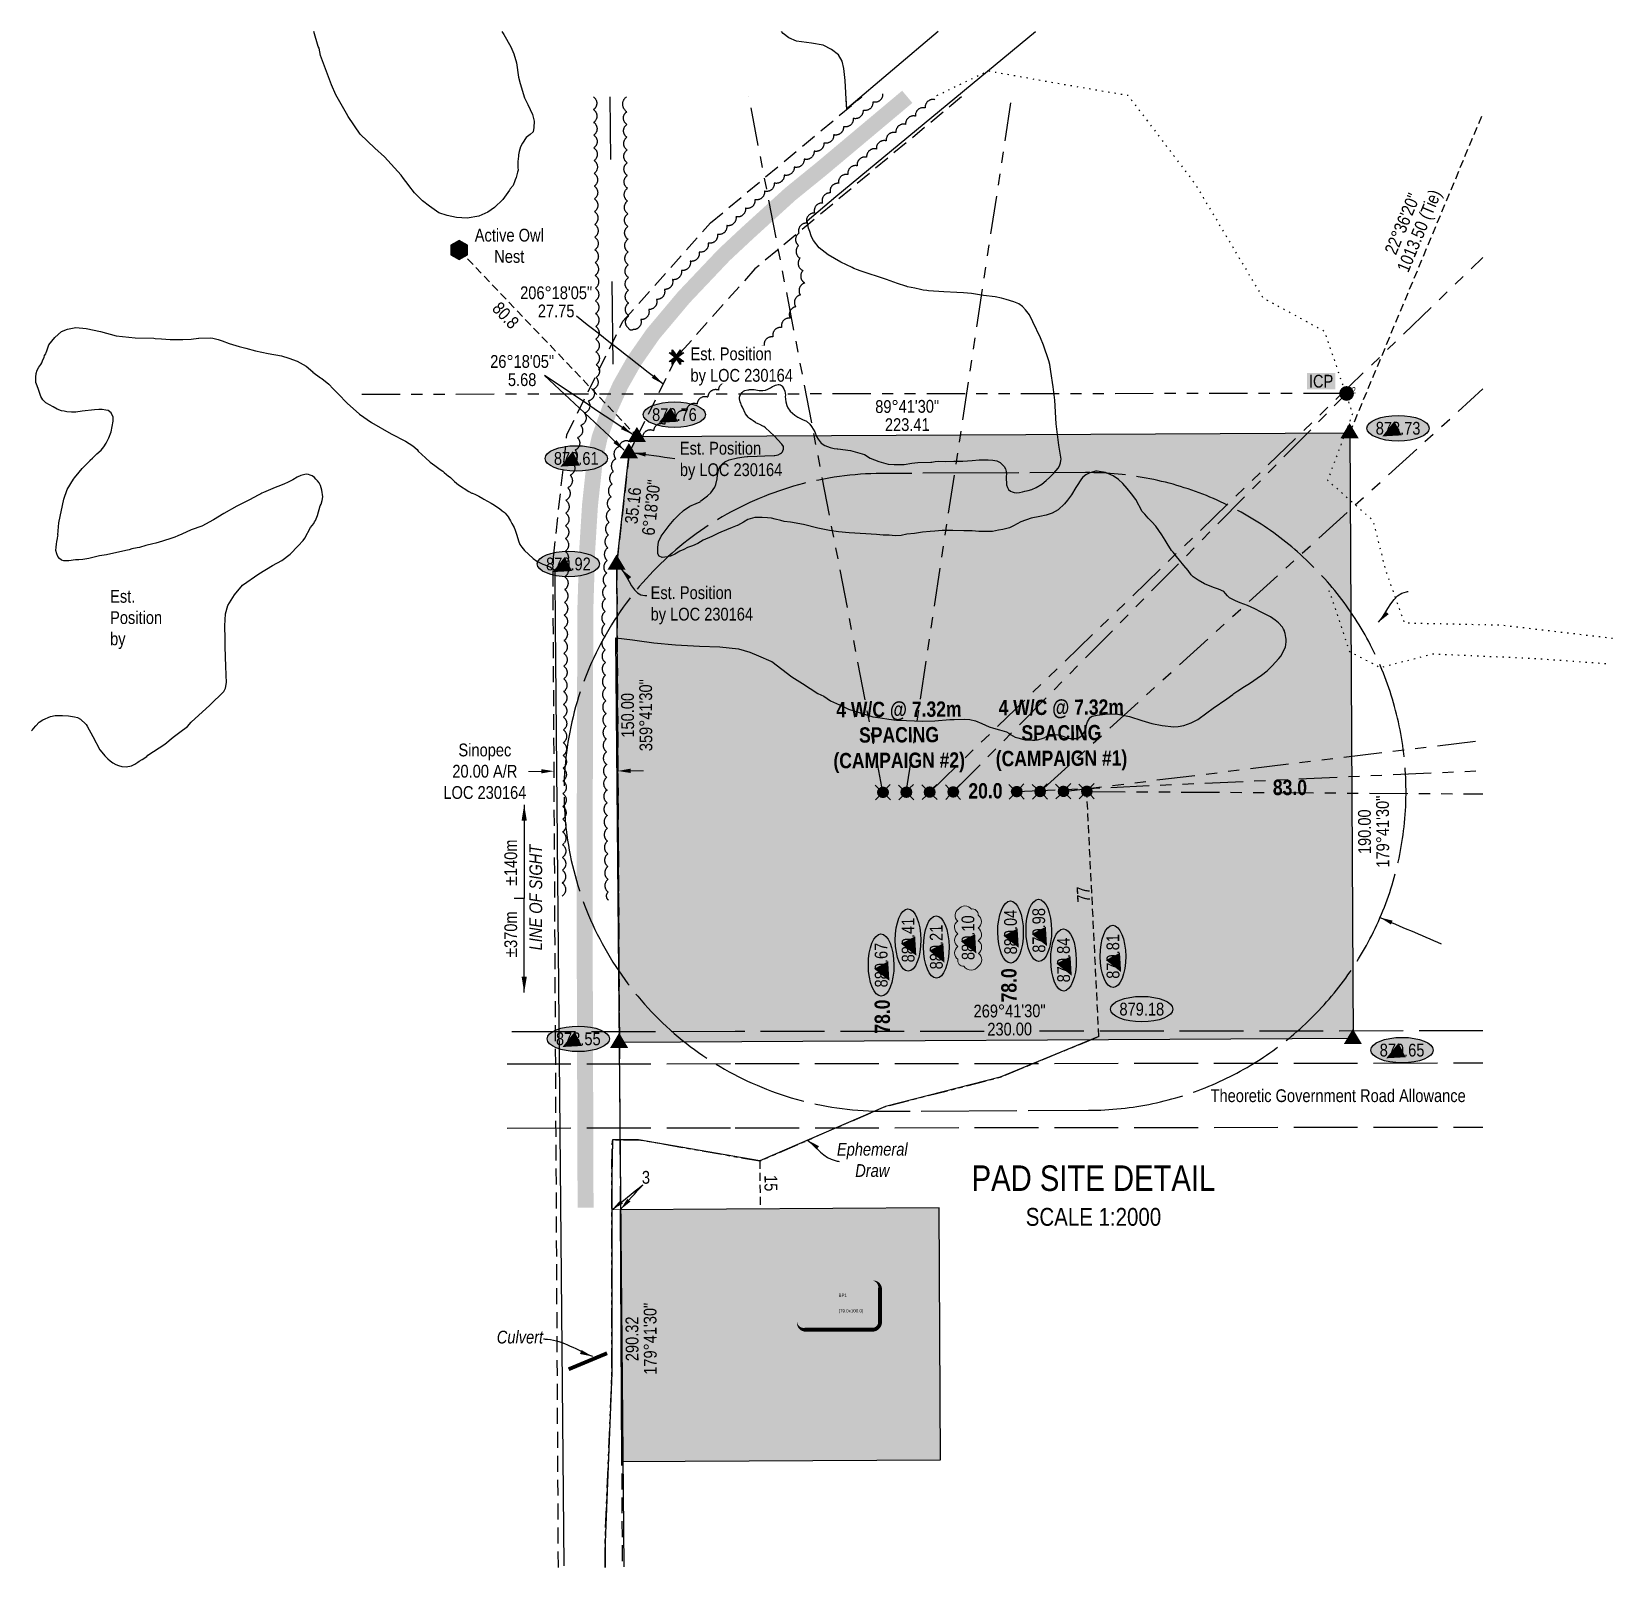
# Model space of a CAD drawing. Extents: x 498999 to 517977, y 6011694 to 6019262.
# Drawn here: x 508371 to 509609, y 6013573 to 6014777 of the extents above; entities that cross this region are included whole.
import ezdxf
from ezdxf.enums import TextEntityAlignment as Align

# ---------------------------------------------------------------- set-up
doc = ezdxf.new("R2018")
doc.units = 0
doc.header["$LTSCALE"] = 5
doc.header["$PDSIZE"] = 0.5
for name, pattern in [('0', [1, 1, 0]), ('foc-ACCESSROAD', [3.75, 2.5, -1.25]), ('foc-BUFFER', [16.75, 15, -1.75]), ('foc-DRILLPATH', [14.75, 6, -1.75, 1.75, -1.75, 1.75, -1.75]), ('foc-SEISMIC', [20.5, 15, -1, 0.5, -1, 0.5, -1, 0.5, -1]), ('foc-TIELINE', [1.875, 1.25, -0.625]), ('foc-TOPO', [1, 0.2, -0.8]), ('foc-TOPO-ephemeral', [6.25, 3.125, -0.625, 0.625, -0.625, 0.625, -0.625]), ('foc-UNSURVEYED', [12.5, 10, -2.5])]:
    doc.linetypes.add(name, pattern=pattern)
doc.layers.get('Defpoints').update_dxf_attribs({"color": 9})
for name, color, linetype, lineweight in [('AS-GENERAL', 48, 'Continuous', 18), ('F-AR-T', 190, 'Continuous', 9), ('T-TIE-T', 201, 'Continuous', 18)]:
    doc.layers.add(name, color=color, linetype=linetype, lineweight=lineweight)
for name, color, linetype in [('AS-ROADS', 254, 'Continuous'), ('AS-SEISMIC', 224, 'foc-SEISMIC'), ('AUX-BUFFER', 7, 'foc-BUFFER'), ('CG-NOTES', 7, 'Continuous'), ('DETAIL-T', 7, 'Continuous'), ('F-AR', 190, 'foc-ACCESSROAD'), ('L-BD', 7, 'Continuous'), ('L-BD1', 253, 'Continuous'), ('L-MON', 1, 'Continuous'), ('L-ROAD-T', 7, 'Continuous'), ('L-TIE', 7, 'foc-TIELINE'), ('L-USEC', 7, 'foc-UNSURVEYED'), ('P-ELEVATION', 7, 'Continuous'), ('P-PDRILLPATH', 12, 'foc-DRILLPATH'), ('P-PROPOSED', 10, 'Continuous'), ('P-PROPOSED-H', 21, 'Continuous'), ('P-TEMP-BLOCKS', 250, 'Continuous'), ('P-TEMP-BLUE', 146, 'Continuous'), ('T-BUSH', 110, '0'), ('T-DRAW', 143, 'foc-TOPO-ephemeral'), ('T-GENERAL', 48, 'foc-TOPO'), ('T-TIE', 201, 'foc-TIELINE'), ('T-WATER-T', 170, 'Continuous'), ('WETLAND', 143, 'Continuous'), ('Z-DRILL-POINT', 7, 'Continuous')]:
    doc.layers.add(name, color=color, linetype=linetype)
doc.layers.add('L-SEC-HB', color=6, linetype='Continuous', plot=False)
doc.layers.add('P-TEMP-BLUE-H', color=7, linetype='Continuous', true_color=0x99e6ff)
doc.styles.add('80', font='ARIALN.TTF', dxfattribs={"height": 10})
doc.styles.add('80CG', font='ARIALN.TTF', dxfattribs={"height": 10})
doc.styles.add('80L', font='ARIALN.TTF', dxfattribs={"height": 10})
doc.styles.add('BOLD', font='ARIALNB.TTF')
doc.styles.add('foc-LtypeFont', font='ARIALN.TTF', dxfattribs={"height": 7.35})
doc.styles.get("Standard").update_dxf_attribs({"font": 'ARIALN.TTF'})
doc.linetypes.add('foc-TOPO-flowdirection-NOLINE', pattern='A,0,[">",foc-LtypeFont,S=0.3,R=0,X=0,Y=-0.945],-20,[">",foc-LtypeFont,S=0.3,R=0,X=0,Y=-0.945],0', length=20)
doc.dimstyles.new('CG2011', dxfattribs={"dimscale": 5, "dimtxt": 9, "dimasz": 2, "dimexe": 0.2, "dimexo": 0.0625, "dimgap": 0.5, "dimtad": 0, "dimtih": 1, "dimtoh": 1, "dimzin": 0, "dimdsep": 46, "dimtxsty": '80CG', "dimcen": 0.1, "dimse1": 1, "dimse2": 1, "dimclrd": 256, "dimclrt": 256, "dimaunit": 1, "dimadec": 4, "dimazin": 0, "dimtfac": 0.06, "dimtofl": 0, "dimtmove": 0, "dimatfit": 1, "dimfxl": 0.2, "dimtolj": 1, "dimtzin": 0, "dimlwd": -1, "dimarcsym": 0})
doc.dimstyles.new('COMPASS', dxfattribs={"dimscale": 5, "dimtxt": 10, "dimasz": 2.5, "dimexe": 0.2, "dimexo": 0.0625, "dimgap": 0.5, "dimtad": 0, "dimtih": 1, "dimtoh": 1, "dimzin": 0, "dimdsep": 46, "dimtxsty": '80', "dimcen": 0.1, "dimse1": 1, "dimse2": 1, "dimclrd": 256, "dimclrt": 256, "dimaunit": 1, "dimadec": 4, "dimazin": 0, "dimtfac": 0.06, "dimtofl": 0, "dimtmove": 0, "dimatfit": 1, "dimfxl": 0.2, "dimtolj": 1, "dimtzin": 0, "dimlwd": -1, "dimarcsym": 0})
doc.dimstyles.new('Compass 5 000', dxfattribs={"dimscale": 5, "dimtxt": 9, "dimasz": 2, "dimexe": 0.2, "dimexo": 0.0625, "dimgap": 0.5, "dimtad": 0, "dimtih": 1, "dimtoh": 1, "dimzin": 0, "dimdsep": 46, "dimtxsty": '80CG', "dimcen": 0.1, "dimse1": 1, "dimse2": 1, "dimclrd": 256, "dimclrt": 256, "dimaunit": 1, "dimadec": 4, "dimazin": 0, "dimtfac": 0.06, "dimtofl": 0, "dimtmove": 0, "dimatfit": 1, "dimfxl": 0.2, "dimtolj": 1, "dimtzin": 0, "dimlwd": -1, "dimarcsym": 0})

msp = doc.modelspace()

# ---------------------------------------------------------------- texts
at = {"insert": (508716.994, 6014622.155), "char_height": 10, "attachment_point": 1, "style": '80L'}
msp.add_mtext_dynamic_manual_height_columns('\\pxqc;Active Owl Nest', width=56.84981, gutter_width=50, heights=[0], dxfattribs=at)
at = {"color": 14, "insert": (509381.299, 6014502.649), "char_height": 9.9947, "attachment_point": 5, "style": '80L', "bg_fill": 1, "box_fill_scale": 1.15, "bg_fill_color": 255, "bg_fill_transparency": 0}
msp.add_mtext_dynamic_manual_height_columns('\\pxqc;ICP', width=19.06, gutter_width=47.475, heights=[0], dxfattribs=at)
at = {"rotation": 90, "style": '80'}
for s, insert, char_height, width, attachment_point in [('%%P140m', (508746.625, 6014107.238), 9.9947, 42.08873, 4), ('\\pxqc;{\\fArial Narrow|b0|i1|c0|p34;LINE OF SIGH\\T1.55;T}', (508761.184, 6014050.377), 9.99466, 99.29488, 1), ('%%P370m', (508746.625, 6014087.249), 9.9947, 42.08873, 6)]:
    msp.add_mtext(s, dxfattribs=dict(at, insert=insert, char_height=char_height, width=width, attachment_point=attachment_point))
at = {"layer": 'AS-GENERAL', "insert": (508735.65, 6013758.648), "char_height": 9.99466, "attachment_point": 1, "style": '80L'}
msp.add_mtext_dynamic_manual_height_columns('{\\fArial Narrow|b0|i1|c0|p34;Culvert}', width=32.21673, gutter_width=49.973, heights=[0], dxfattribs=at)
at = {"layer": 'DETAIL-T', "color": 3, "insert": (509202.984, 6013864.432), "char_height": 19.98932, "width": 216.99222, "attachment_point": 5, "style": '80CG'}
msp.add_mtext('\\pxqc;PAD SITE DETAIL\\P{\\H0.7x;SCALE 1:2000}', dxfattribs=at)
at = {"layer": 'L-BD', "color": 3, "style": 'BOLD'}
msp.add_text('20.0', height=11.9936, rotation=0.30365, dxfattribs=at).set_placement((509105.049, 6014175.678))
at = {"layer": 'L-BD', "color": 3, "attachment_point": 1, "style": 'BOLD', "bg_fill": 1, "box_fill_scale": 1.1, "bg_fill_color": 21, "bg_fill_transparency": 0}
for s, insert, char_height, width, rotation in [('\\pxqc;4 W/C @ 7.32m \\PSPACING\\P(CAMPAIGN #1)', (509125.176, 6014252.939), 11.99359, 105.07256, 0.30365), ('\\pxqc;4 W/C @ 7.32m \\PSPACING\\P(CAMPAIGN #2)', (508998.025, 6014251.345), 11.99359, 105.07256, 0.30365), ('83.0', (509343.46, 6014190.287), 11.9936, 27.00833, 0.30365), ('78.0', (509130.834, 6014015.877), 11.9936, 26.19332, 90.303611), ('78.0', (509031.673, 6013991.377), 11.9936, 26.19332, 90.303611)]:
    msp.add_mtext(s, dxfattribs=dict(at, insert=insert, char_height=char_height, width=width, rotation=rotation))
at = {"layer": 'L-BD1', "style": '80L'}
for s, height, rotation, p in [('22°36\'20"', 9.9947, 67.395115, (509444.855, 6014626.064)), ('1013.50 (Tie)', 9.99466, 67.395115, (509458.004, 6014620.59)), ('89°41\'30"', 9.9947, 0.30365, (509057.086, 6014482.946)), ('223.41', 9.9947, 0.30365, (509057.162, 6014468.704)), ('35.16', 9.9947, 83.691301, (508842.373, 6014405.255)), ('6°18\'30"', 9.9947, 83.691301, (508856.529, 6014403.69)), ('359°41\'30"', 9.9947, 90.30365, (508852.336, 6014240.995)), ('150.00', 9.9947, 90.30365, (508838.093, 6014240.92)), ('179°41\'30"', 9.9947, 90.30365, (509429.506, 6014149.743)), ('190.00', 9.9947, 90.30365, (509415.264, 6014149.668)), ('269°41\'30"', 9.9947, 0.30365, (509137.291, 6014009.266)), ('230.00', 9.9947, 0.30365, (509137.367, 6013995.024)), ('179°41\'30"', 9.9947, 90.307778, (508855.802, 6013752.342)), ('290.32', 9.9947, 90.307778, (508841.56, 6013752.266))]:
    msp.add_text(s, height=height, rotation=rotation, dxfattribs=at).set_placement(p, align=Align.MIDDLE_CENTER)
at = {"layer": 'L-BD1', "char_height": 9.99466, "attachment_point": 1, "line_spacing_factor": 0.855, "style": '80L'}
for s, insert, width in [('\\pxqc;206°18\'05"\\P27.75 ', (508754.15, 6014577.029), 55.97733), ('\\pxqc;26°18\'05"\\P5.68 ', (508730.688, 6014523.174), 49.60965)]:
    msp.add_mtext(s, dxfattribs=dict(at, insert=insert, width=width))
at = {"layer": 'L-MON', "insert": (508879.051, 6014455.21), "char_height": 9.99466, "width": 80.78873, "attachment_point": 1, "line_spacing_factor": 1.010641, "style": '80L', "bg_fill": 1, "box_fill_scale": 1.15, "bg_fill_color": 21, "bg_fill_transparency": 0}
msp.add_mtext('Est. Position \\Pby LOC 230164', dxfattribs=at)
at = {"layer": 'L-MON', "insert": (508856.122, 6014341.998), "char_height": 9.99466, "width": 80.78873, "attachment_point": 1, "line_spacing_factor": 1.010641, "style": '80L'}
msp.add_mtext('Est. Position \\Pby LOC 230164', dxfattribs=at)
at = {"layer": 'L-SEC-HB', "insert": (508432.758, 6014339.137), "char_height": 9.99466, "attachment_point": 1, "style": '80L'}
msp.add_mtext_dynamic_manual_height_columns('Est. Position\\Pby', width=59.60233, gutter_width=49.973, heights=[0], dxfattribs=at)
at = {"layer": 'T-TIE', "style": '80L'}
for s, rotation, p in [('80.8', 313.64049, (508742.633, 6014554.378)), ('77', 92.77024, (509195.044, 6014100.537))]:
    msp.add_text(s, height=9.9947, rotation=rotation, dxfattribs=at).set_placement(p, align=Align.MIDDLE_CENTER)
at = {"layer": 'T-TIE-T', "style": '80L'}
msp.add_text('3', height=9.995, dxfattribs=at).set_placement((508852.476, 6013878.845), align=Align.MIDDLE_CENTER)
msp.add_text('15', height=9.9947, rotation=270.307967, dxfattribs=at).set_placement((508950.335, 6013874.265), align=Align.MIDDLE_CENTER)
at = {"layer": 'T-WATER-T', "insert": (509005.513, 6013905.845), "char_height": 10, "attachment_point": 1, "style": '80L'}
msp.add_mtext_dynamic_manual_height_columns('\\pxqc;{\\fArial Narrow|b0|i1|c0|p34;Ephemeral Draw}', width=48.4618, gutter_width=50, heights=[0], dxfattribs=at)
at = {"layer": 'Z-DRILL-POINT', "color": 5, "style": '80L'}
msp.add_text('H2', height=4.9973, dxfattribs=at).set_placement((509401.223, 6014493.114))

# ---------------------------------------------------------------- blocks, each defined once
blk = doc.blocks.new('NEST_ACTIVE')
h = blk.add_hatch(color=90)
h.dxf.hatch_style = 1
h.paths.add_polyline_path([(-6.5, -3.8), (0, -7.5), (6.5, -3.8), (6.5, 3.8), (0, 7.5), (-6.5, 3.8)])
h = blk.add_hatch(color=13)
h.dxf.hatch_style = 1
edge = h.paths.add_edge_path()
edge.add_arc((0, 0), 1, 0, 360)
at = {"color": 13, "flags": 128}
blk.add_lwpolyline([(-6.5, -3.8), (0, -7.5), (6.5, -3.8), (6.5, 3.8), (0, 7.5), (-6.5, 3.8)], close=True, dxfattribs=at)
at = {"color": 13}
blk.add_circle((0, 0), 1, dxfattribs=at)
blk = doc.blocks.new('label_road_theoretic')
at = {"layer": 'L-ROAD-T', "style": '80L'}
blk.add_text('Theoretic Government Road Allowance', height=10, dxfattribs=at).set_placement((0, 0), align=Align.MIDDLE_CENTER)
blk = doc.blocks.new('*D201')
at = {"layer": 'Defpoints', "color": 0, "transparency": 16777216}
for p in [(508780.3, 6014241.9), (508830.3, 6014242.2), (508780.5, 6014197.1)]:
    blk.add_point(p, dxfattribs=at)
at = {"layer": 'F-AR-T', "transparency": 16777216}
for p, q in [((508770.5, 6014197), (508760.5, 6014197)), ((508840.5, 6014197.4), (508850.5, 6014197.5))]:
    blk.add_line(p, q, dxfattribs=at)
for points in [[(508770.5, 6014198.7), (508770.6, 6014195.4), (508780.5, 6014197.1)], [(508840.5, 6014199.1), (508840.5, 6014195.7), (508830.5, 6014197.3)]]:
    blk.add_solid(points, dxfattribs=at)
at = {"layer": 'F-AR-T', "transparency": 16777216, "insert": (508726.3, 6014197), "char_height": 10, "attachment_point": 5, "style": '80CG'}
blk.add_mtext('\\A1;Sinopec\\P20.00 A/R\\PLOC 230164', dxfattribs=at)
blk = doc.blocks.new('TRIA')
blk.add_hatch(color=255).paths.add_polyline_path([(-0.04, 1.52), (-1.47, -0.87), (1.39, -0.87)])
blk = doc.blocks.new('TRIAA')
blk.add_blockref('TRIA', (0, 0))
blk = doc.blocks.new('TRIB')
at = {"color": 1}
blk.add_lwpolyline([(-1.12, -0.67), (-0.04, 1.13), (1.04, -0.67)], close=True, dxfattribs=at)
blk = doc.blocks.new('TRIBB')
blk.add_blockref('TRIB', (0, 0))
blk = doc.blocks.new('TRICC')
for name in ['TRIAA', 'TRIBB']:
    blk.add_blockref(name, (0, 0))
blk = doc.blocks.new('plspike')
blk.add_blockref('TRICC', (0, 0))
blk = doc.blocks.new('WC')
at = {"layer": 'L-MON'}
h = blk.add_hatch(color=255, dxfattribs=at)
h.dxf.hatch_style = 1
edge = h.paths.add_edge_path()
edge.add_arc((0, 0), 0.9, 0, 360)
at = {"layer": 'L-MON', "color": 240, "flags": 128}
for points in [[(-0.62, 0.5), (-1.23, 1.12)], [(0.52, 0.61), (1.13, 1.21)], [(-1.18, -1.18), (-0.56, -0.57)], [(1.16, -1.18), (0.56, -0.57)]]:
    blk.add_lwpolyline(points, dxfattribs=at)
at = {"layer": 'L-MON', "color": 240}
for radius in [0.8, 0.373]:
    blk.add_circle((0, 0), radius, dxfattribs=at)
blk = doc.blocks.new('plbh')
at = {"layer": 'L-MON'}
h = blk.add_hatch(color=255, dxfattribs=at)
h.dxf.hatch_style = 1
edge = h.paths.add_edge_path()
edge.add_arc((0, 0), 1.16, 0, 360)
h = blk.add_hatch(color=256, dxfattribs=at)
h.dxf.hatch_style = 1
h.paths.add_polyline_path([(-0.96, 0, 1), (0.96, 0, 1)])
h.paths.add_polyline_path([(0.91, 0, -1), (-0.91, 0, -1)], flags=16)
h.paths.add_polyline_path([(0.45, 0, -1), (-0.45, 0, -1)], flags=0)
h = blk.add_hatch(color=256, dxfattribs=at)
h.dxf.hatch_style = 1
h.paths.add_polyline_path([(-0.45, 0, 1), (0.45, 0, 1)])
h.paths.add_polyline_path([(0.4, 0, -1), (-0.4, 0, -1)], flags=16)
at = {"layer": 'L-MON', "color": 240}
for radius in [0.96, 0.91, 0.45, 0.4]:
    blk.add_circle((0, 0), radius, dxfattribs=at)
blk = doc.blocks.new('*U200')
at = {"true_color": 0x99e6ff}
h = blk.add_hatch(color=141, dxfattribs=at)
edge = h.paths.add_edge_path()
edge.add_line((-26.5, -20), (26.5, -20))
edge.add_arc((26.5, -14), 6, 270, 360)
edge.add_line((32.5, -14), (32.5, 12.5))
edge.add_arc((26.5, 12.5), 6, 0, 90)
edge.add_line((26.5, 18.5), (-26.5, 18.5))
edge.add_arc((-26.5, 12.5), 6, 90, 180)
edge.add_line((-32.5, 12.5), (-32.5, -14))
edge.add_arc((-26.5, -14), 6, 180, 270)
at = {"color": 250, "flags": 128}
blk.add_lwpolyline([(-26.5, -20, 3, 3, 0), (26.5, -20, 3, 3, 0.414214), (32.5, -14, 3, 3, 0), (32.5, 12.5, 3, 0, 0.414214), (26.5, 18.5, 0, 0, 0), (-26.5, 18.5, 0, 0, 0.414214), (-32.5, 12.5, 0, 0, 0), (-32.5, -14, 0, 3, 0.414214)], format="xyseb", close=True, dxfattribs=at)
at = {"flags": 128}
blk.add_lwpolyline([(-20.7, -15.6, 0, 7.5, 0), (0, 0, 0, 0, 0)], format="xyseb", dxfattribs=at)
at = {"color": 250, "lineweight": 30, "flags": 104}
blk.add_attdef('TEMP_AREA_W1', text='', height=12, dxfattribs=at).set_placement((0, 8.3), align=Align.MIDDLE_CENTER)
blk.add_attdef('ENTER_TEXT', text='', height=9, dxfattribs=at).set_placement((0, -3.9), align=Align.TOP_CENTER)
blk = doc.blocks.new('we')
at = {"layer": 'P-ELEVATION'}
h = blk.add_hatch(color=111, dxfattribs=at)
h.dxf.hatch_style = 1
edge = h.paths.add_edge_path()
edge.add_ellipse((0, 0), major_axis=(-24.4, 0), ratio=0.410256, start_angle=0, end_angle=360)
at = {"layer": 'P-ELEVATION', "color": 7, "flags": 128}
blk.add_lwpolyline([(0, 0, 12.5, 0, 0), (-12.4, -6.4, 0, 0, 0)], format="xyseb", dxfattribs=at)
at = {"layer": 'P-ELEVATION', "color": 7}
blk.add_ellipse((0, 0), major_axis=(-24.4, 0), ratio=0.410256, dxfattribs=at)
at = {"layer": 'P-ELEVATION', "style": '80'}
blk.add_attdef('ELEVATION', text='', height=10, dxfattribs=at).set_placement((0, 0), align=Align.MIDDLE_CENTER)
blk = doc.blocks.new('wa')
at = {"layer": 'P-ELEVATION'}
h = blk.add_hatch(color=111, dxfattribs=at)
h.dxf.hatch_style = 1
edge = h.paths.add_edge_path()
edge.add_arc((-17.4, -4.5), 6.1, 215, 325)
edge.add_arc((-7.4, -4.5), 6.1, 215, 325)
edge.add_arc((2.6, -4.5), 6.1, 215, 325)
edge.add_arc((12.7, -4.5), 6.1, 215, 325)
edge.add_arc((18.1, -3.7), 4.32, 263.4336, 373.4336)
edge.add_arc((18.8, 2.3), 6.1, 305, 415)
edge.add_arc((17.5, 4.4), 5.69, 30.6955, 140.6955)
edge.add_arc((8.1, 4.5), 6.1, 35, 145)
edge.add_arc((-1.9, 4.5), 6.1, 35, 145)
edge.add_arc((-11.9, 4.5), 6.1, 35, 145)
edge.add_arc((-18, 3.8), 4.33, 75.4261, 185.4261)
edge.add_arc((-18.4, -2.3), 6.96, 125, 235)
at = {"color": 240, "flags": 128}
blk.add_lwpolyline([(-22.4, -8, 0.520567), (-12.3, -8, 0.520567), (-2.4, -8, 0.520567), (7.6, -8, 0.520567), (17.6, -8, 0.520567), (22.4, -2.7, 0.520567), (22.4, 7.3, 0.520567), (13.1, 8, 0.520567), (3.1, 8, 0.520567), (-6.9, 8, 0.520567), (-16.9, 8, 0.520567), (-22.4, 3.4, 0.520567)], format="xyb", close=True, dxfattribs=at)
at = {"layer": 'P-ELEVATION', "color": 240, "flags": 128}
blk.add_lwpolyline([(0, 0, 12.5, 0, 0), (-12.4, -6.4, 0, 0, 0)], format="xyseb", dxfattribs=at)
at = {"layer": 'P-ELEVATION', "color": 240, "style": '80'}
blk.add_attdef('ELEVATION', text='', height=10, dxfattribs=at).set_placement((0, 0), align=Align.MIDDLE_CENTER)
blk = doc.blocks.new('*U204')
at = {"layer": 'P-ELEVATION'}
h = blk.add_hatch(color=111, dxfattribs=at)
h.dxf.hatch_style = 1
edge = h.paths.add_edge_path()
edge.add_ellipse((0, 0), major_axis=(-24.4, 0), ratio=0.410256, start_angle=0, end_angle=360)
at = {"layer": 'P-ELEVATION', "color": 7, "flags": 128}
blk.add_lwpolyline([(0, 0, 12.5, 0, 0), (-33.6, -21.4, 0, 0, 0)], format="xyseb", dxfattribs=at)
at = {"layer": 'P-ELEVATION', "color": 7}
blk.add_ellipse((0, 0), major_axis=(-24.4, 0), ratio=0.410256, dxfattribs=at)
at = {"layer": 'P-ELEVATION', "style": '80'}
blk.add_attdef('ELEVATION', text='', height=10, dxfattribs=at).set_placement((0, 0), align=Align.MIDDLE_CENTER)
blk = doc.blocks.new('TEMP')
h = blk.add_hatch(color=255)
h.dxf.hatch_style = 1
h.paths.add_polyline_path([(0, 0.25), (-0.67, 1.15), (-0.67, 0.67), (-1.15, 0.67), (-0.25, 0), (-1.15, -0.67), (-0.67, -0.67), (-0.67, -1.15), (0, -0.25), (0.67, -1.15), (0.67, -0.67), (1.15, -0.67), (0.25, 0), (1.15, 0.67), (0.67, 0.67), (0.67, 1.15)])
h.paths.add_polyline_path([(0.57, 0.85), (0.57, 0.57), (0.85, 0.57), (0.08, 0), (0.85, -0.57), (0.57, -0.57), (0.57, -0.85), (0, -0.08), (-0.57, -0.85), (-0.57, -0.57), (-0.85, -0.57), (-0.08, 0), (-0.85, 0.57), (-0.57, 0.57), (-0.57, 0.85), (0, 0.08)], flags=16)
h = blk.add_hatch(color=1)
h.dxf.hatch_style = 1
h.paths.add_polyline_path([(0, 0.08), (-0.57, 0.85), (-0.57, 0.57), (-0.85, 0.57), (-0.08, 0), (-0.85, -0.57), (-0.57, -0.57), (-0.57, -0.85), (0, -0.08), (0.57, -0.85), (0.57, -0.57), (0.85, -0.57), (0.08, 0), (0.85, 0.57), (0.57, 0.57), (0.57, 0.85)])
at = {"color": 1}
for p, q in [((-0.08, 0), (0.08, 0)), ((0, 0.08), (0, -0.08))]:
    blk.add_line(p, q, dxfattribs=at)
at = {"color": 255, "flags": 128}
blk.add_lwpolyline([(-0.25, 0), (-1.15, 0.67), (-0.67, 0.67), (-0.67, 1.15), (0, 0.25), (0.67, 1.15), (0.67, 0.67), (1.15, 0.67), (0.25, 0), (1.15, -0.67), (0.67, -0.67), (0.67, -1.15), (0, -0.25), (-0.67, -1.15), (-0.67, -0.67), (-1.15, -0.67)], close=True, dxfattribs=at)
at = {"color": 1, "flags": 128}
blk.add_lwpolyline([(-0.08, 0), (-0.85, 0.57), (-0.57, 0.57), (-0.57, 0.85), (0, 0.08), (0.57, 0.85), (0.57, 0.57), (0.85, 0.57), (0.08, 0), (0.85, -0.57), (0.57, -0.57), (0.57, -0.85), (0, -0.08), (-0.57, -0.85), (-0.57, -0.57), (-0.85, -0.57)], close=True, dxfattribs=at)

# ---------------------------------------------------------------- dimensions: what is measured, and where the dimension line sits
at = {"layer": 'F-AR-T'}
dim = msp.add_linear_dim(base=(508780.545, 6014197.08), p1=(508830.277, 6014242.187), p2=(508780.304, 6014241.918), angle=180.307967, text='Sinopec\\P20.00 A/R\\PLOC 230164', dimstyle='Compass 5 000', dxfattribs=at)
dim.commit()
dim.dimension.update_dxf_attribs({"geometry": '*D201', "text_midpoint": (508726.255, 6014196.973), "dimtype": 161})

# ---------------------------------------------------------------- hatches: boundary and pattern name
at = {"layer": 'P-PROPOSED-H'}
h = msp.add_hatch(color=256, dxfattribs=at)
h.dxf.hatch_style = 1
h.paths.add_polyline_path([(508831.633, 6013984.557), (508829.647, 6014359.314), (508839.301, 6014446.635), (508845.603, 6014459.384), (509403.865, 6014462.343), (509406.381, 6013987.603)])
at = {"layer": 'P-TEMP-BLUE-H'}
h = msp.add_hatch(color=256, dxfattribs=at)
h.dxf.hatch_style = 1
h.paths.add_polyline_path([(508833.427, 6013656.089), (509083.29, 6013657.432), (509082.229, 6013854.823), (508832.366, 6013853.48)])

# ---------------------------------------------------------------- linework, layer by layer
msp.add_line((508757.115, 6014097.243), (508749.235, 6014097.243))
at = {"layer": 'AS-GENERAL', "const_width": 2.998, "flags": 128}
msp.add_lwpolyline([(508791.893, 6013728.443), (508822.046, 6013741.01)], dxfattribs=at)
at = {"layer": 'AS-ROADS', "const_width": 12.5, "flags": 128}
msp.add_lwpolyline([(508805.178, 6013855.183), (508804.363, 6014101.628), (508804.996, 6014323.58), (508806.418, 6014369.785), (508808.653, 6014405.62), (508812.631, 6014442.608), (508816.223, 6014458.723), (508824.258, 6014481.265), (508832.508, 6014499.553), (508843.171, 6014518.398), (508857.956, 6014539.665), (508882.151, 6014568.453), (508913.696, 6014601.738), (508932.346, 6014619.143), (508965.528, 6014649.323), (508989.876, 6014669.115), (509057.155, 6014725.576)], dxfattribs=at)
at = {"layer": 'AS-SEISMIC', "flags": 128}
for points in [[(508824.291, 6014725.576), (508824.793, 6014676.495)], [(508825.771, 6014580.828), (508826.433, 6014516.125)]]:
    msp.add_lwpolyline(points, dxfattribs=at)
at = {"layer": 'AUX-BUFFER', "color": 251, "linetype": 'foc-BUFFER', "flags": 128}
msp.add_lwpolyline([(509199.027, 6013931.369, 1), (509196.869, 6014431.097), (509037.044, 6014430.407, 1), (509039.202, 6013930.679)], format="xyb", close=True, dxfattribs=at)
at = {"layer": 'F-AR'}
msp.add_lwpolyline([(508783.898, 6013573.182), (508779.674, 6014359.045, -0.02887868), (508779.976, 6014364.805), (508790.598, 6014460.881), (508834.495, 6014549.693), (508903.004, 6014626.751), (509021.515, 6014725.576)], format="xyb", dxfattribs=at)
msp.add_lwpolyline([(509099.545, 6014725.576), (508937.873, 6014590.759), (508876.313, 6014521.517), (508839.301, 6014446.635), (508829.647, 6014359.314), (508833.873, 6013573.182)], dxfattribs=at)
at = {"layer": 'F-AR-T', "flags": 128}
msp.add_lwpolyline([(508825.709, 6013853.336), (508839.721, 6013853.64)], dxfattribs=at)
at = {"layer": 'L-TIE', "flags": 128}
msp.add_lwpolyline([(509403.808, 6014462.353), (509507.976, 6014712.539)], dxfattribs=at)
at = {"layer": 'L-USEC'}
for p, q in [((509507.976, 6013993.602), (509160.603, 6013993.264)), ((508922.351, 6013993.032), (508743.754, 6013992.859)), ((509117.306, 6013993.222), (508922.351, 6013993.032)), ((508743.754, 6013917.463), (508922.425, 6013917.636)), ((508922.425, 6013917.636), (509507.976, 6013918.205))]:
    msp.add_line(p, q, dxfattribs=at)
msp.add_lwpolyline([(508743.754, 6013967.755), (508922.376, 6013967.928), (509507.976, 6013968.498)], dxfattribs=at)
at = {"layer": 'P-PDRILLPATH'}
for p, q in [((509161.207, 6014181.203), (509507.976, 6014496.661)), ((509179.497, 6014181.3), (509507.976, 6014221.296)), ((509142.917, 6014181.106), (509507.976, 6014197.622)), ((509197.948, 6014181.233), (509507.976, 6014179.342))]:
    msp.add_line(p, q, dxfattribs=at)
at = {"layer": 'P-PDRILLPATH', "flags": 128}
for points in [[(509038.124, 6014180.55), (508933.145, 6014725.576)], [(509056.414, 6014180.647), (509138.984, 6014725.576)], [(509074.704, 6014180.744), (509507.976, 6014599.756)], [(509093.149, 6014180.857), (509401.223, 6014493.114), (508624.438, 6014492.343)]]:
    msp.add_lwpolyline(points, dxfattribs=at)
at = {"layer": 'P-PROPOSED', "flags": 128}
msp.add_lwpolyline([(508831.633, 6013984.557), (508829.647, 6014359.314), (508839.301, 6014446.635), (508845.603, 6014459.384), (509403.865, 6014462.343), (509406.381, 6013987.603)], close=True, dxfattribs=at)
at = {"layer": 'P-TEMP-BLUE', "flags": 128}
msp.add_lwpolyline([(508833.427, 6013656.089), (509083.29, 6013657.432), (509082.229, 6013854.823), (508832.366, 6013853.48)], close=True, dxfattribs=at)
at = {"layer": 'T-BUSH', "flags": 128}
for points in [[(508811.297, 6014725.546, -0.52056705), (508811.399, 6014715.552, -0.52056705), (508811.502, 6014705.557, -0.52056705), (508811.604, 6014695.563, -0.52056705), (508811.706, 6014685.569, -0.52056705), (508811.808, 6014675.575, -0.52056705), (508811.911, 6014665.581, -0.52056705), (508812.013, 6014655.587, -0.52056705), (508812.115, 6014645.593, -0.52056705), (508812.217, 6014635.598, -0.52056705), (508812.319, 6014625.604, -0.52056705), (508812.422, 6014615.61, -0.52056705), (508812.524, 6014605.616, -0.52056705), (508812.626, 6014595.622, -0.52056705), (508812.728, 6014585.628, -0.52056705), (508812.831, 6014575.634, -0.52056705), (508812.933, 6014565.639, -0.52056705), (508813.035, 6014555.645, -0.52056705), (508813.137, 6014545.651, -0.52056705), (508813.24, 6014535.657, -0.52056705), (508813.342, 6014525.663, -0.52056705), (508813.444, 6014515.669, -0.52056705), (508813.546, 6014505.675, -0.52056705), (508811.207, 6014496.337, -0.52056705), (508807.217, 6014487.248, -0.52056705), (508804.312, 6014477.685, -0.52056705), (508801.407, 6014468.122, -0.52056705), (508798.898, 6014458.46, -0.52056705), (508796.974, 6014448.652, -0.52056705), (508795.049, 6014438.844, -0.52056705), (508793.124, 6014429.037, -0.52056705), (508791.199, 6014419.229, -0.52056705), (508789.752, 6014409.371, -0.52056705), (508789.613, 6014399.377, -0.52056705), (508789.474, 6014389.383, -0.52056705), (508789.335, 6014379.39, -0.52056705), (508789.197, 6014369.396, -0.52056705), (508789.058, 6014359.402, -0.52056705), (508788.919, 6014349.408, -0.52056705), (508788.781, 6014339.415, -0.52056705), (508788.642, 6014329.421, -0.52056705), (508788.503, 6014319.427, -0.52056705), (508788.364, 6014309.434, -0.52056705), (508788.272, 6014299.439, -0.52056705), (508788.201, 6014289.445, -0.52056705), (508788.13, 6014279.451, -0.52056705), (508788.059, 6014269.456, -0.52056705), (508787.988, 6014259.462, -0.52056705), (508787.917, 6014249.467, -0.52056705), (508787.846, 6014239.473, -0.52056705), (508787.775, 6014229.479, -0.52056705), (508787.704, 6014219.484, -0.52056705), (508787.633, 6014209.49, -0.52056705), (508787.562, 6014199.495, -0.52056705), (508787.491, 6014189.501, -0.52056705), (508787.42, 6014179.507, -0.52056705), (508787.349, 6014169.512, -0.52056705), (508787.278, 6014159.518, -0.52056705), (508787.207, 6014149.523, -0.52056705), (508787.136, 6014139.529, -0.52056705), (508787.065, 6014129.534, -0.52056705), (508786.994, 6014119.54, -0.52056705), (508786.923, 6014109.546, -0.52056705), (508786.85, 6014099.247, -0.52056705)], [(509037.832, 6014727.877, -0.52056705), (509030.164, 6014721.466, -0.52056705), (509022.497, 6014715.055, -0.52056705), (509014.829, 6014708.644, -0.52056705), (509007.162, 6014702.232, -0.52056705), (508999.494, 6014695.821, -0.52056705), (508991.826, 6014689.41, -0.52056705), (508984.147, 6014683.014, -0.52056705), (508976.35, 6014676.761, -0.52056705), (508968.553, 6014670.508, -0.52056705), (508960.756, 6014664.255, -0.52056705), (508952.959, 6014658.002, -0.52056705), (508945.269, 6014651.622, -0.52056705), (508937.828, 6014644.95, -0.52056705), (508930.387, 6014638.277, -0.52056705), (508922.986, 6014631.561, -0.52056705), (508915.741, 6014624.676, -0.52056705), (508908.496, 6014617.791, -0.52056705), (508901.251, 6014610.906, -0.52056705), (508894.127, 6014603.899, -0.52056705), (508887.18, 6014596.713, -0.52056705), (508880.233, 6014589.528, -0.52056705), (508873.286, 6014582.342, -0.52056705), (508866.906, 6014574.664, -0.52056705), (508860.763, 6014566.78, -0.52056705), (508854.621, 6014558.896, -0.52056705), (508848.478, 6014551.011, -0.52056705), (508842.335, 6014543.127, -0.52056705), (508839.142, 6014543.973, -0.52056705), (508839.04, 6014553.967, -0.52056705), (508838.937, 6014563.961, -0.52056705), (508838.835, 6014573.955, -0.52056705), (508838.733, 6014583.949, -0.52056705), (508838.631, 6014593.944, -0.52056705), (508838.529, 6014603.938, -0.52056705), (508838.426, 6014613.932, -0.52056705), (508838.324, 6014623.926, -0.52056705), (508838.222, 6014633.92, -0.52056705), (508838.12, 6014643.914, -0.52056705), (508838.017, 6014653.908, -0.52056705), (508837.915, 6014663.902, -0.52056705), (508837.813, 6014673.897, -0.52056705), (508837.711, 6014683.891, -0.52056705), (508837.608, 6014693.885, -0.52056705), (508837.506, 6014703.879, -0.52056705), (508837.404, 6014713.873, -0.52056705), (508837.284, 6014725.607, -0.52056705)], [(509078.788, 6014723.284, 0.52056705), (509071.148, 6014716.841, 0.52056705), (509063.508, 6014710.397, 0.52056705), (509055.867, 6014703.954, 0.52056705), (509048.227, 6014697.51, 0.52056705), (509040.587, 6014691.067, 0.52056705), (509032.946, 6014684.624, 0.52056705), (509025.306, 6014678.18, 0.52056705), (509017.847, 6014671.534, 0.52056705), (509010.596, 6014664.655, 0.52056705), (509003.346, 6014657.775, 0.52056705), (508996.825, 6014650.234, 0.52056705), (508990.676, 6014642.355, 0.52056705), (508984.527, 6014634.475, 0.52056705), (508978.379, 6014626.596, 0.52056705), (508972.23, 6014618.716, 0.52056705), (508972.078, 6014609.033, 0.52056705), (508973.21, 6014599.124, 0.52056705), (508975.521, 6014589.4, 0.52056705), (508976.981, 6014579.679, 0.52056705), (508973.393, 6014570.35, 0.52056705), (508969.805, 6014561.022, 0.52056705), (508965.495, 6014552.127, 0.52056705), (508958.709, 6014544.789, 0.52056705), (508951.922, 6014537.452, 0.52056705), (508945.136, 6014530.115, 0.52056705), (508938.349, 6014522.777, 0.52056705), (508931.563, 6014515.44, 0.52056705), (508924.776, 6014508.103, 0.52056705), (508917.554, 6014501.27, 0.52056705), (508909.249, 6014495.71, 0.52056705), (508900.943, 6014490.15, 0.52056705), (508892.547, 6014484.73, 0.52056705), (508884.125, 6014479.348, 0.52056705), (508875.702, 6014473.967, 0.52056705), (508867.092, 6014468.896, 0.52056705), (508858.426, 6014463.916, 0.52056705), (508849.761, 6014458.935, 0.52056705), (508840.601, 6014454.984, 0.52056705), (508831.294, 6014451.34, 0.52056705), (508828.872, 6014441.784, 0.52056705), (508827.076, 6014431.969, 0.52056705), (508826.116, 6014422.021, 0.52056705), (508825.156, 6014412.073, 0.52056705), (508824.366, 6014402.11, 0.52056705), (508823.645, 6014392.141, 0.52056705), (508823.167, 6014382.158, 0.52056705), (508822.695, 6014372.174, 0.52056705), (508822.223, 6014362.191, 0.52056705), (508821.751, 6014352.207, 0.52056705), (508821.279, 6014342.224, 0.52056705), (508820.834, 6014332.24, 0.52056705), (508820.597, 6014322.248, 0.52056705), (508820.373, 6014312.256, 0.52056705), (508820.496, 6014302.262, 0.52056705), (508820.62, 6014292.268, 0.52056705), (508820.743, 6014282.274, 0.52056705), (508820.866, 6014272.28, 0.52056705), (508820.99, 6014262.286, 0.52056705), (508821.113, 6014252.292, 0.52056705), (508821.236, 6014242.298, 0.52056705), (508821.359, 6014232.305, 0.52056705), (508821.483, 6014222.311, 0.52056705), (508821.606, 6014212.317, 0.52056705), (508821.729, 6014202.323, 0.52056705), (508821.853, 6014192.329, 0.52056705), (508821.976, 6014182.335, 0.52056705), (508822.099, 6014172.341, 0.52056705), (508822.222, 6014162.347, 0.52056705), (508822.346, 6014152.353, 0.52056705), (508822.469, 6014142.359, 0.52056705), (508822.592, 6014132.366, 0.52056705), (508822.715, 6014122.372, 0.52056705), (508822.839, 6014112.378, 0.52056705), (508822.962, 6014102.384, 0.52056705), (508823.039, 6014096.167, 0.52056705)]]:
    msp.add_lwpolyline(points, format="xyb", dxfattribs=at)
at = {"layer": 'T-DRAW', "flags": 128}
msp.add_lwpolyline([(508820.578, 6013573.182), (508820.448, 6013592.893), (508825.846, 6013725.685), (508825.681, 6013879.865), (508826.158, 6013908.148), (508846.581, 6013908.36), (508941.698, 6013891.685), (509040.091, 6013934.42), (509129.976, 6013957.28), (509207.236, 6013989.293)], dxfattribs=at)
at = {"layer": 'T-DRAW', "linetype": 'foc-TOPO-flowdirection-NOLINE', "flags": 128}
msp.add_lwpolyline([(509207.236, 6013989.293), (509129.976, 6013957.28), (509040.091, 6013934.42), (508941.698, 6013891.685), (508846.581, 6013908.36), (508826.158, 6013908.148), (508825.681, 6013879.865), (508825.846, 6013725.685), (508820.448, 6013592.893), (508820.578, 6013573.182)], dxfattribs=at)
at = {"layer": 'T-GENERAL', "flags": 128}
for points in [[(509080.383, 6014726.585), (509120.563, 6014745.97), (509174.181, 6014736.328), (509229.918, 6014726.825), (509282.388, 6014657.628), (509335.531, 6014568.223), (509383.758, 6014541.988), (509405.883, 6014477.285), (509386.363, 6014425.158), (509421.828, 6014393.66), (509431.848, 6014354.28), (509446.381, 6014313.345), (509522.348, 6014311.713), (509609.433, 6014301.413)], [(509387.393, 6014338.833), (509403.513, 6014291.003), (509427.701, 6014278.285), (509468.491, 6014289.1), (509550.111, 6014285.448), (509605.703, 6014281.368)]]:
    msp.add_lwpolyline(points, dxfattribs=at)
at = {"layer": 'T-TIE', "flags": 128}
for points in [[(508706.228, 6014605.463), (508845.578, 6014459.338)], [(509207.236, 6013989.293), (509197.776, 6014181.423)], [(508941.698, 6013891.685), (508941.9, 6013854.069)]]:
    msp.add_lwpolyline(points, dxfattribs=at)
at = {"layer": 'WETLAND'}
for points in [[(508739.659, 6014776.677), (508740.235, 6014775.93), (508741.118, 6014774.362), (508746.554, 6014764.709), (508749.105, 6014759.382), (508751.107, 6014752.238), (508752.629, 6014740.881), (508753.964, 6014736.119), (508757.285, 6014724.813), (508759.836, 6014719.485), (508763.655, 6014711.793), (508765.007, 6014706.431), (508764.543, 6014701.618), (508764.065, 6014698.143), (508761.698, 6014696.137), (508758.769, 6014693.654), (508755.89, 6014689.372), (508754.177, 6014686.324), (508753.08, 6014682.693), (508752.714, 6014680.04), (508752.582, 6014679.078), (508752.101, 6014674.865), (508752.237, 6014670.068), (508752.294, 6014668.07), (508751.74, 6014666.454), (508750.854, 6014662.429), (508750.111, 6014660.408), (508749.831, 6014659.7), (508748.432, 6014656.16), (508746.246, 6014653.38), (508745.536, 6014652.478), (508740.344, 6014645.131), (508733.92, 6014638.948), (508728.626, 6014635.198), (508721.516, 6014631.997), (508712.558, 6014630.542), (508704.147, 6014630.904), (508696.902, 6014632.499), (508690.239, 6014634.71), (508682.892, 6014639.901), (508677.377, 6014643.945), (508671.194, 6014650.37), (508666.774, 6014656.099), (508666.211, 6014656.829), (508662.478, 6014661.523), (508660.619, 6014664.147), (508647.705, 6014678.538), (508640.226, 6014685.309), (508628.683, 6014696.215), (508619.178, 6014710.215), (508618.001, 6014712.488), (508609.591, 6014727.097), (508606.156, 6014735.025), (508597.628, 6014758.05), (508596.536, 6014763.627), (508595.766, 6014764.959), (508592.24, 6014776.677)], [(508835.425, 6013573.746), (508828.909, 6014301.738), (508841.913, 6014300.111), (508841.913, 6014300.111), (508845.475, 6014299.478), (508858.58, 6014297.725), (508875.628, 6014296.083), (508894.48, 6014295.099), (508910.28, 6014294.637), (508925.062, 6014292.951), (508933.802, 6014290.445), (508940.537, 6014287.601), (508950.374, 6014283.326), (508950.982, 6014282.949), (508966.813, 6014271.041), (508975.159, 6014265.812), (508987.222, 6014257.957), (508991.839, 6014255.844), (508996.952, 6014252.232), (509003.979, 6014249.192), (509011.02, 6014245.689), (509019.422, 6014243.151), (509030.162, 6014239.753), (509036.2, 6014238.999), (509042.713, 6014237.795), (509048.75, 6014237.041), (509056.624, 6014236.802), (509069.135, 6014236.231), (509078.845, 6014236.506), (509090.363, 6014237.603), (509093.758, 6014237.601), (509101.974, 6014237.933), (509106.12, 6014237.511), (509110.634, 6014236.518), (509115.599, 6014234.591), (509118.333, 6014233.172), (509121.378, 6014231.87), (509124.76, 6014230.924), (509129.43, 6014229.437), (509134.796, 6014227.854), (509136.676, 6014226.866), (509138.092, 6014225.865), (509141.735, 6014223.886), (509143.839, 6014223.136), (509148.383, 6014221.992), (509151.517, 6014221.618), (509155.342, 6014221.379), (509157.192, 6014221.432), (509159.269, 6014221.606), (509162.139, 6014222.382), (509164.425, 6014223.372), (509166.136, 6014224.231), (509167.854, 6014224.858), (509169.575, 6014225.369), (509171.068, 6014225.759), (509172.917, 6014225.811), (509175.008, 6014225.524), (509177.452, 6014225.014), (509179.671, 6014224.267), (509182.128, 6014223.296), (509184.691, 6014222.674), (509186.891, 6014222.621), (509189.315, 6014222.806), (509191.267, 6014223.324), (509192.635, 6014224.057), (509193.431, 6014224.542), (509194.217, 6014225.374), (509195.109, 6014226.556), (509195.995, 6014227.97), (509196.536, 6014229.258), (509197.171, 6014231.358), (509197.578, 6014233.336), (509198.437, 6014235.675), (509199.204, 6014237.2), (509199.977, 6014238.495), (509200.647, 6014239.324), (509201.881, 6014240.305), (509205.866, 6014240.918), (509212.089, 6014241.789), (509220.643, 6014242.031), (509231.113, 6014240.014), (509240.921, 6014236.822), (509248.623, 6014234.495), (509256.768, 6014232.875), (509265.856, 6014231.975), (509269.227, 6014232.071), (509273.889, 6014232.897), (509279.386, 6014234.904), (509284.862, 6014237.605), (509291.654, 6014242.888), (509296.642, 6014246.5), (509307.543, 6014253.751), (509312.075, 6014257.119), (509312.918, 6014257.942), (509316.068, 6014260.199), (509321.171, 6014263.497), (509325.249, 6014265.822), (509334.551, 6014272.333), (509339.083, 6014275.701), (509342.902, 6014279.743), (509348.293, 6014285.449), (509349.967, 6014287.608), (509353.427, 6014294.531), (509353.772, 6014296.248), (509354.047, 6014298.801), (509353.997, 6014300.535), (509353.727, 6014301.916), (509353.057, 6014305.136), (509352.658, 6014306.624), (509352.488, 6014307.004), (509351.869, 6014308.388), (509350.954, 6014309.936), (509347.833, 6014313.314), (509345.36, 6014315.446), (509341.582, 6014318.116), (509334.304, 6014321.843), (509329.377, 6014324.248), (509323.749, 6014326.865), (509317.904, 6014329.013), (509314.158, 6014330.527), (509309.931, 6014332.721), (509309.578, 6014332.942), (509307.914, 6014334.515), (509306.474, 6014336.325), (509305.041, 6014337.904), (509301.052, 6014339.873), (509297.789, 6014340.706), (509294.275, 6014342.227), (509290.061, 6014343.958), (509284.889, 6014346.819), (509281.111, 6014349.489), (509279.447, 6014351.061), (509277.268, 6014354.47), (509273.688, 6014358.302), (509270.333, 6014362.372), (509267.936, 6014365.312), (509265.295, 6014368.708), (509264.099, 6014370.063), (509260.705, 6014375.52), (509259.239, 6014378.255), (509256.578, 6014382.344), (509251.757, 6014389.149), (509248.654, 6014392.532), (509245.794, 6014395.459), (509243.159, 6014398.623), (509241.25, 6014400.652), (509236.126, 6014409.993), (509232.758, 6014414.525), (509229.404, 6014418.595), (509226.049, 6014422.665), (509222.72, 6014425.81), (509218.48, 6014428.466), (509212.39, 6014431.07), (509205.996, 6014432.161), (509204.609, 6014432.122), (509203.87, 6014432.055), (509200.018, 6014430.835), (509196.951, 6014429.367), (509194.764, 6014427.548), (509193.578, 6014426.227), (509189.702, 6014420.275), (509189.123, 6014419.304), (509185.812, 6014413.657), (509182.693, 6014409.403), (509180.229, 6014406.557), (509175.267, 6014402.02), (509170.592, 6014399.329), (509167.392, 6014398.21), (509165.862, 6014397.832), (509161.07, 6014396.758), (509154.167, 6014395.405), (509146.154, 6014392.402), (509143.187, 6014390.929), (509140.452, 6014389.463), (509137.261, 6014387.753), (509131.977, 6014386.446), (509128.522, 6014385.886), (509123.917, 6014385.061), (509117.675, 6014384.884), (509113.276, 6014384.99), (509107.938, 6014385.533), (509101.458, 6014385.581), (509092.963, 6014385.799), (509087.223, 6014385.756), (509084.398, 6014385.599), (509078.675, 6014385.282), (509074.983, 6014384.946), (509068.978, 6014384.544), (509062.762, 6014383.442), (509056.764, 6014382.809), (509052.397, 6014381.76), (509047.773, 6014381.629), (509042.905, 6014381.954), (509038.275, 6014382.054), (509032.937, 6014382.597), (509024.826, 6014383.061), (509011.615, 6014383.843), (509003.259, 6014384.763), (508996.29, 6014385.722), (508987.214, 6014387.547), (508975.794, 6014390.463), (508965.793, 6014392.262), (508960.843, 6014392.738), (508958.124, 6014393.433), (508953.692, 6014394.695), (508950.898, 6014395.31), (508947.648, 6014395.681), (508943.48, 6014395.794), (508940.468, 6014395.94), (508937.832, 6014395.865), (508932.184, 6014394.317), (508928.768, 6014392.369), (508924.216, 6014389.694), (508923.88, 6014389.526), (508920.094, 6014388.189), (508911.176, 6014384.465), (508909.296, 6014383.552), (508904.1, 6014381.025), (508897.243, 6014378.054), (508893.147, 6014375.624), (508889.038, 6014373.657), (508885.14, 6014372.389), (508882.174, 6014370.917), (508878.977, 6014369.438), (508875.105, 6014367.246), (508871.683, 6014365.529), (508869.384, 6014365.001), (508865.229, 6014364.652), (508862.891, 6014365.511), (508861.907, 6014367.566), (508861.77, 6014372.421), (508862.339, 6014376.833), (508864.295, 6014381.285), (508867.645, 6014385.545), (508870.77, 6014389.567), (508874.569, 6014394.303), (508877.939, 6014397.869), (508881.771, 6014401.448), (508886.766, 6014404.829), (508891.8, 6014406.823), (508894.867, 6014408.309), (508895.215, 6014408.771), (508895.451, 6014409.09), (508900.689, 6014412.94), (508900.903, 6014413.097), (508903.249, 6014415.131), (508906.361, 6014419.615), (508907.227, 6014421.722), (508908.258, 6014426.148), (508908.636, 6014429.166), (508909.026, 6014431.723), (508909.654, 6014434.054), (508910.744, 6014436.399), (508912.092, 6014437.826), (508914.127, 6014439.503), (508917.676, 6014441.202), (508924.102, 6014442.678), (508929.4, 6014443.523), (508931.824, 6014443.707), (508932.287, 6014443.72), (508939.685, 6014443.93), (508945.459, 6014444.325), (508952.857, 6014444.535), (508953.356, 6014444.425), (508953.438, 6014444.436), (508955.968, 6014444.97), (508957.792, 6014445.948), (508958.697, 6014446.667), (508959.371, 6014447.381), (508959.814, 6014448.087), (508960.237, 6014449.488), (508960.197, 6014450.875), (508960.082, 6014451.463), (508959.006, 6014453.407), (508952.887, 6014459.807), (508946.111, 6014466.21), (508944.697, 6014467.095), (508943.967, 6014467.516), (508941.639, 6014468.859), (508940.442, 6014469.371), (508938.594, 6014470.161), (508938.153, 6014470.438), (508936.471, 6014471.605), (508934.826, 6014472.657), (508933.525, 6014473.488), (508932.468, 6014474.487), (508930.5, 6014477.068), (508927.986, 6014482.416), (508927.432, 6014483.595), (508927.386, 6014483.692), (508926.991, 6014484.724), (508926.919, 6014485.116), (508926.826, 6014485.33), (508926.331, 6014486.473), (508925.797, 6014489.003), (508925.764, 6014490.159), (508925.969, 6014491.091), (508926.398, 6014492.26), (508927.74, 6014493.918), (508928.869, 6014494.875), (508930.012, 6014495.37), (508932.311, 6014495.898), (508933.128, 6014496.086), (508933.581, 6014496.19), (508936.072, 6014496.288), (508937.163, 6014496.152), (508941.235, 6014495.342), (508944.129, 6014495.308), (508946.2, 6014495.714), (508948.026, 6014496.575), (508949.965, 6014497.556), (508951.673, 6014498.53), (508952.816, 6014499.025), (508953.959, 6014499.52), (508954.993, 6014499.781), (508956.026, 6014500.042), (508956.836, 6014500.065), (508957.767, 6014499.86), (508958.692, 6014499.251), (508959.071, 6014498.74), (508960.517, 6014496.698), (508961.264, 6014494.868), (508961.633, 6014493.259), (508961.717, 6014491.792), (508961.613, 6014490.713), (508961.962, 6014486.558), (508962.734, 6014483.803), (508963.718, 6014481.749), (508965.409, 6014479.252), (508968.968, 6014476.113), (508971.326, 6014474.56), (508975.078, 6014472.816), (508978.129, 6014471.282), (508980.738, 6014469.043), (508982.178, 6014467.232), (508984.64, 6014463.082), (508986.109, 6014459.373), (508987.405, 6014457.188), (508989.7, 6014454.081), (508992.668, 6014452.258), (508996.76, 6014450.755), (508999.904, 6014450.034), (509002.146, 6014449.672), (509002.691, 6014449.65), (509012.672, 6014448.545), (509023.643, 6014445.154), (509028.115, 6014442.504), (509034.905, 6014439.689), (509042.131, 6014437.811), (509046.999, 6014437.486), (509054.635, 6014437.472), (509060.754, 6014438.556), (509065.35, 6014439.048), (509075.523, 6014439.337), (509076.336, 6014439.296), (509078.984, 6014439.666), (509081.983, 6014439.983), (509087.076, 6014439.896), (509093.55, 6014440.079), (509100.724, 6014440.051), (509107.884, 6014440.486), (509113.42, 6014441.105), (509116.657, 6014441.197), (509120.594, 6014441.077), (509124.299, 6014440.951), (509127.325, 6014440.343), (509129.907, 6014439.028), (509131.571, 6014437.455), (509133.004, 6014435.876), (509133.982, 6014434.053), (509134.503, 6014431.985), (509134.78, 6014430.373), (509134.621, 6014427.824), (509134.68, 6014425.743), (509134.746, 6014423.431), (509134.798, 6014421.581), (509135.551, 6014419.52), (509136.521, 6014417.928), (509137.948, 6014416.58), (509139.355, 6014415.926), (509140.755, 6014415.503), (509142.842, 6014415.331), (509145.154, 6014415.396), (509147.453, 6014415.924), (509149.29, 6014416.439), (509151.82, 6014416.973), (509154.602, 6014417.854), (509158.228, 6014419.469), (509162.549, 6014422.137), (509165.938, 6014425.009), (509168.653, 6014427.169), (509171.124, 6014429.784), (509171.966, 6014430.564), (509175.226, 6014434.51), (509176.375, 6014436.52), (509176.953, 6014437.998), (509177.118, 6014438.747), (509177.118, 6014438.747), (509177.118, 6014438.747), (509177.521, 6014440.682), (509177.6, 6014441.646), (509175.915, 6014452.596), (509175.044, 6014458.819), (509173.825, 6014469.196), (509172.6, 6014487.904), (509171.38, 6014498.282), (509169.652, 6014510.265), (509168.801, 6014515.794), (509168.022, 6014518.78), (509163.744, 6014530.922), (509161.5, 6014536.643), (509155.59, 6014549.201), (509152.89, 6014554.678), (509149.773, 6014558.523), (509147.382, 6014561.232), (509144.542, 6014563.465), (509140.566, 6014564.972), (509134.502, 6014566.651), (509131.001, 6014567.709), (509125.882, 6014568.721), (509116.826, 6014569.852), (509107.526, 6014571.439), (509101.264, 6014571.956), (509095.933, 6014572.268), (509085.74, 6014572.673), (509073.676, 6014573.477), (509072.523, 6014573.686), (509069.493, 6014574.175), (509067.641, 6014574.473), (509062.985, 6014575.498), (509057.396, 6014576.728), (509056.412, 6014577.106), (509056.125, 6014577.152), (509056.097, 6014577.157), (509049.471, 6014579.179), (509040.804, 6014582.505), (509020.249, 6014589.326), (509018.295, 6014589.939), (509015.203, 6014591.026), (509013.935, 6014591.693), (509005.018, 6014596.067), (508995.137, 6014601.803), (508988.044, 6014607.155), (508983.712, 6014613.048), (508982.307, 6014615.306), (508981.757, 6014616.695), (508980.741, 6014619.906), (508979.737, 6014622.654), (508978.743, 6014628.435), (509001.195, 6014647.565), (509157.574, 6014776.677)], [(509081.444, 6014776.677), (509009.943, 6014716.094), (509009.448, 6014718.971), (509008.46, 6014738.236), (509007.588, 6014747.811), (509006.228, 6014753.473), (509003.385, 6014758.492), (508997.871, 6014762.536), (508991.174, 6014765.946), (508982.13, 6014767.49), (508970.379, 6014769.257), (508964.308, 6014771.784), (508959.901, 6014775.11), (508958.654, 6014776.677)], [(509021.202, 6014725.576), (509009.999, 6014716.084), (509009.505, 6014718.961), (509009.165, 6014725.576)], [(508371.293, 6014228.648), (508372.09, 6014229.566), (508372.744, 6014230.513), (508374.504, 6014232.688), (508377.156, 6014235.496), (508380.138, 6014237.402), (508386.137, 6014240.001), (508389.76, 6014240.711), (508395.524, 6014240.874), (508400.288, 6014240.613), (508404.967, 6014239.776), (508407.112, 6014239.078), (508409.522, 6014237.867), (508413.786, 6014233.985), (508413.941, 6014233.806), (508414.89, 6014232.427), (508419.278, 6014224.196), (508424.841, 6014213.761), (508427.588, 6014210.36), (508428.605, 6014209.175), (508431.023, 6014206.89), (508432.816, 6014205.195), (508434.987, 6014203.587), (508437.145, 6014202.434), (508439.295, 6014201.584), (508442.046, 6014200.903), (508445.396, 6014200.543), (508449.47, 6014201.417), (508452.166, 6014202.708), (508454.55, 6014204.294), (508455.59, 6014205.082), (508457.831, 6014206.36), (508461.407, 6014208.739), (508462.343, 6014209.661), (508475.558, 6014218.248), (508482.077, 6014223.898), (508487.435, 6014227.693), (508493.381, 6014232.112), (508496.383, 6014235.476), (508510.819, 6014248.85), (508521.883, 6014259.584), (508523.028, 6014262.047), (508523.822, 6014266.697), (508523.665, 6014272.246), (508523.455, 6014279.644), (508523.271, 6014286.118), (508523.009, 6014295.365), (508522.852, 6014300.914), (508522.563, 6014311.087), (508523.226, 6014320.361), (508524.892, 6014326.887), (508530.204, 6014335.368), (508536.468, 6014342.95), (508549.179, 6014351.64), (508560.093, 6014358.428), (508567.387, 6014362.337), (508573.729, 6014367.145), (508580.019, 6014373.802), (508583.909, 6014377.919), (508585.2, 6014379.781), (508589.799, 6014387.962), (508592.287, 6014391.26), (508592.911, 6014392.447), (508593.693, 6014393.58), (508595.085, 6014397.368), (508597.412, 6014405.069), (508598.066, 6014406.476), (508598.912, 6014409.277), (508599.296, 6014412.064), (508598.683, 6014417.369), (508597.653, 6014421.042), (508596.438, 6014423.09), (508595.236, 6014424.675), (508593.81, 6014426.023), (508592.852, 6014427.153), (508590.963, 6014428.488), (508589.556, 6014429.142), (508588.156, 6014429.565), (508586.3, 6014429.744), (508582.165, 6014428.701), (508579.192, 6014427.46), (508575.776, 6014425.512), (508572.13, 6014423.557), (508568.932, 6014422.078), (508564.123, 6014420.322), (508560.694, 6014418.837), (508560.098, 6014418.535), (508552.919, 6014415.608), (508551.551, 6014414.875), (508550.871, 6014414.393), (508548.816, 6014413.409), (508541.978, 6014409.745), (508531.937, 6014404.832), (508521.921, 6014398.995), (508513.729, 6014394.135), (508504.612, 6014389.249), (508496.368, 6014386.238), (508489.071, 6014382.744), (508485.917, 6014381.488), (508483.572, 6014380.554), (508481.108, 6014379.732), (508473.715, 6014377.266), (508468.47, 6014375.836), (508466.138, 6014375.2), (508460.853, 6014373.893), (508455.806, 6014372.362), (508454.011, 6014372.033), (508449.821, 6014371.267), (508447.738, 6014370.647), (508446.38, 6014370.244), (508435.797, 6014368.092), (508429.819, 6014366.766), (508424.521, 6014365.922), (508420.385, 6014364.879), (508416.019, 6014363.829), (508411.414, 6014363.005), (508408.184, 6014362.682), (508405.641, 6014362.61), (508400.568, 6014362.003), (508396.406, 6014361.885), (508394.768, 6014362.533), (508393.11, 6014363.874), (508391.909, 6014365.46), (508390.925, 6014367.514), (508390.39, 6014370.044), (508390.549, 6014372.594), (508390.715, 6014374.912), (508391.118, 6014377.006), (508391.509, 6014379.563), (508391.912, 6014381.657), (508391.972, 6014382.005), (508391.892, 6014382.35), (508392.555, 6014391.624), (508396.654, 6014410.251), (508399.219, 6014417.728), (508404.058, 6014425.831), (508404.974, 6014426.916), (508408.549, 6014431.413), (508411.014, 6014434.26), (508411.014, 6014434.26), (508413.934, 6014437.351), (508414.383, 6014437.826), (508417.079, 6014440.679), (508417.225, 6014440.845), (508418.883, 6014442.35), (508422.49, 6014445.692), (508425.648, 6014448.558), (508427.881, 6014451.398), (508429.652, 6014454.225), (508431.846, 6014458.452), (508433.565, 6014463.128), (508434.372, 6014467.316), (508435.178, 6014471.504), (508435.086, 6014474.741), (508434.109, 6014476.564), (508433.608, 6014477.938), (508431.243, 6014479.722), (508429.38, 6014480.132), (508426.593, 6014480.516), (508423.818, 6014480.437), (508420.582, 6014480.345), (508410.898, 6014479.145), (508405.824, 6014478.539), (508402.588, 6014478.447), (508398.875, 6014478.804), (508396.718, 6014479.22), (508394.687, 6014479.611), (508391.411, 6014480.906), (508388.122, 6014482.664), (508382.481, 6014485.744), (508380.104, 6014487.99), (508378.638, 6014490.725), (508377.648, 6014493.011), (508376.631, 6014496.221), (508375.628, 6014498.97), (508374.624, 6014501.718), (508374.572, 6014503.567), (508374.506, 6014505.879), (508374.89, 6014508.667), (508375.736, 6014511.467), (508377.058, 6014513.819), (508378.392, 6014515.708), (508379.278, 6014517.121), (508380.137, 6014519.459), (508381.009, 6014521.335), (508381.432, 6014522.736), (508382.318, 6014524.149), (508382.754, 6014525.087), (508383.177, 6014526.487), (508384.896, 6014531.164), (508389.362, 6014536.843), (508394.78, 6014541.625), (508399.351, 6014543.606), (508405.799, 6014544.714), (508414.148, 6014544.025), (508425.324, 6014541.565), (508437.452, 6014538.207), (508452.301, 6014536.777), (508467.017, 6014536.459), (508468.049, 6014536.298), (508472.917, 6014535.974), (508479.872, 6014535.477), (508489.827, 6014535.296), (508496.294, 6014535.711), (508502.061, 6014536.337), (508502.179, 6014536.356), (508511.129, 6014536.721), (508513.165, 6014536.421), (508517.36, 6014535.383), (508520.629, 6014534.319), (508526.006, 6014532.389), (508533.945, 6014529.837), (508539.071, 6014528.594), (508546.535, 6014526.492), (508556.542, 6014524.462), (508567.005, 6014522.676), (508572.844, 6014520.759), (508579.158, 6014518.393), (508586.212, 6014514.428), (508591.43, 6014509.948), (508591.604, 6014509.772), (508597.488, 6014505.332), (508598.517, 6014504.828), (508604.196, 6014500.361), (508607.538, 6014496.754), (508611.355, 6014492.697), (508618.501, 6014485.495), (508627.998, 6014476.972), (508637.443, 6014470.298), (508652.964, 6014461.483), (508664.232, 6014455.786), (508669.925, 6014452.038), (508673.178, 6014449.079), (508674.172, 6014447.97), (508677.025, 6014445.274), (508679.878, 6014442.578), (508683.445, 6014439.209), (508686.991, 6014436.533), (508691.238, 6014433.645), (508693.285, 6014432.161), (508694.316, 6014431.187), (508696.211, 6014429.621), (508697.631, 6014428.505), (508699.289, 6014427.163), (508700.471, 6014426.271), (508702.611, 6014424.25), (508705.695, 6014421.56), (508713.724, 6014416.257), (508716.05, 6014415.084), (508716.527, 6014414.926), (508718.872, 6014413.836), (508721.454, 6014412.521), (508724.744, 6014410.763), (508725.394, 6014410.393), (508731.329, 6014407.016), (508733.918, 6014405.47), (508735.8, 6014404.366), (508737.689, 6014403.031), (508737.783, 6014402.988), (508739.938, 6014401.244), (508741.477, 6014400.015), (508742.294, 6014399.197), (508744.693, 6014396.073), (508744.835, 6014395.83), (508746.294, 6014393.326), (508747.509, 6014391.278), (508749.219, 6014388.087), (508749.972, 6014386.026), (508751.239, 6014382.128), (508752.526, 6014377.537), (508753.761, 6014374.795), (508755.207, 6014372.754), (508757.367, 6014370.039), (508760.458, 6014367.118), (508764.024, 6014363.749), (508766.952, 6014361.717), (508771.609, 6014359.455), (508775.292, 6014358.052), (508777.637, 6014356.962), (508779.134, 6014355.955), (508779.288, 6014355.852), (508780.228, 6014355.142), (508780.979, 6014354.247), (508781.179, 6014348.124), (508781.241, 6014314.157), (508781.326, 6014312.323), (508788.048, 6013574.336)]]:
    msp.add_lwpolyline(points, dxfattribs=at)

# ---------------------------------------------------------------- block references
for name, p, xscale, yscale, zscale in [('NEST_ACTIVE', (508706.228, 6014605.463), 0.99946605, 0.99946605, 0.99946605), ('WC', (509038.123, 6014180.543), 4.997330249999997, 4.997330249999997, 4.997330249999997)]:
    msp.add_blockref(name, p, dxfattribs=dict(xscale=xscale, yscale=yscale, zscale=zscale))
at = {"layer": 'CG-NOTES', "xscale": 0.99946605, "yscale": 0.99946605, "zscale": 4.997330249999997}
msp.add_blockref('label_road_theoretic', (509394.625, 6013942.832), dxfattribs=at)
at = {"layer": 'F-AR-T', "xscale": 0.99946605, "yscale": 0.99946605, "zscale": 0.99946605}
for p, values in [((508874.799, 6014476.531), {'ELEVATION': '879.76'}), ((509441.578, 6014465.852), {'ELEVATION': '878.73'}), ((508797.897, 6014442.196), {'ELEVATION': '879.61'}), ((508791.736, 6014359.505), {'ELEVATION': '879.92'}), ((508799.487, 6013987.365), {'ELEVATION': '878.55'}), ((509444.702, 6013978.541), {'ELEVATION': '879.65'})]:
    msp.add_blockref('we', p, dxfattribs=at).add_auto_attribs(values)
at = {"layer": 'F-AR-T', "xscale": 0.9994660500000001, "yscale": 0.9994660500000001, "zscale": 0.9994660500000001, "rotation": 90.30416666666666}
for p, values in [((509138.029, 6014071.008), {'ELEVATION': '880.04'}), ((509160.174, 6014072.374), {'ELEVATION': '879.98'}), ((509057.782, 6014064.806), {'ELEVATION': '880.41'}), ((509079.863, 6014059.321), {'ELEVATION': '880.21'}), ((509036.685, 6014045.166), {'ELEVATION': '880.67'}), ((509179.521, 6014049.152), {'ELEVATION': '879.84'}), ((509218.226, 6014051.986), {'ELEVATION': '879.81'})]:
    msp.add_blockref('we', p, dxfattribs=at).add_auto_attribs(values)
at = {"layer": 'F-AR-T', "rotation": 90.30416666666666}
msp.add_blockref('wa', (509104.75, 6014066.627), dxfattribs=at).add_auto_attribs({'ELEVATION': '880.10'})
at = {"layer": 'L-MON'}
for name, p, xscale, yscale, zscale in [('TEMP', (508876.313, 6014521.517), 4.999999999999996, 4.999999999999996, 4.999999999999996), ('plbh', (509401.256, 6014493.114), 4.997330249999997, 4.997330249999997, 4.997330249999997), ('plspike', (508845.578, 6014459.338), 4.997330249999997, 4.997330249999997, 4.997330249999997), ('plspike', (509403.808, 6014462.353), 4.997330249999997, 4.997330249999997, 4.997330249999997), ('plspike', (508839.301, 6014446.635), 4.997330249999997, 4.997330249999997, 4.997330249999997), ('plspike', (508829.647, 6014359.314), 4.997330249999997, 4.997330249999997, 4.997330249999997), ('WC', (509038.124, 6014180.55), 4.997330249999997, 4.997330249999997, 4.997330249999997), ('WC', (509056.414, 6014180.647), 4.997330249999997, 4.997330249999997, 4.997330249999997), ('WC', (509074.704, 6014180.744), 4.997330249999997, 4.997330249999997, 4.997330249999997), ('WC', (509093.149, 6014180.857), 4.997330249999997, 4.997330249999997, 4.997330249999997), ('WC', (509142.917, 6014181.106), 4.997330249999997, 4.997330249999997, 4.997330249999997), ('WC', (509161.207, 6014181.203), 4.997330249999997, 4.997330249999997, 4.997330249999997), ('WC', (509179.497, 6014181.3), 4.997330249999997, 4.997330249999997, 4.997330249999997), ('WC', (509197.787, 6014181.397), 4.997330249999997, 4.997330249999997, 4.997330249999997), ('plspike', (509406.358, 6013987.58), 4.997330249999997, 4.997330249999997, 4.997330249999997), ('plspike', (508831.663, 6013984.528), 4.997330249999997, 4.997330249999997, 4.997330249999997)]:
    msp.add_blockref(name, p, dxfattribs=dict(at, xscale=xscale, yscale=yscale, zscale=zscale))
msp.add_blockref('*U204', (509240.854, 6014010.652), dxfattribs=at).add_auto_attribs({'ELEVATION': '879.18'})
at = {"layer": 'P-TEMP-BLOCKS'}
ref = msp.add_blockref('*U200', (509003.347, 6013779.433), dxfattribs=dict(at, xscale=0.99946605, yscale=0.99946605, zscale=0.99946605))
lines = msp.add_mtext('BP1', dxfattribs={"layer": '0', "color": 250, "insert": (509003.347, 6013787.694), "char_height": 2.5, "attachment_point": 1})
ref.add_attrib('TEMP_AREA_W1', '', (509003.347, 6013787.694), dxfattribs={"flags": 104}).embed_mtext(lines)
lines = msp.add_mtext('(79.0x100.0)', dxfattribs={"layer": '0', "color": 250, "insert": (509003.356, 6013775.505), "char_height": 2.5, "attachment_point": 1})
ref.add_attrib('ENTER_TEXT', '', (509003.356, 6013775.505), dxfattribs={"flags": 104}).embed_mtext(lines)

msp.set_redraw_order([(e.dxf.handle, doc.entitydb.next_handle()) for e in msp.query("TEXT MTEXT ATTDEF DIMENSION ARC_DIMENSION")])  # texts and dimensions are drawn at this point

# ---------------------------------------------------------------- leaders
at = {"path_type": 1}
for points in [[(508757.115, 6014170.808), (508757.115, 6014097.243)], [(508757.115, 6014023.679), (508757.115, 6014097.243)]]:
    msp.add_leader(points, dimstyle='COMPASS', override={"dimgap": 0.5, "dimtad": 0}, dxfattribs=at)
at = {"layer": 'AS-GENERAL', "path_type": 1}
for points in [[(509426.247, 6014313.863), (509448.078, 6014337.716), (509449.601, 6014337.885)], [(508810.739, 6013738.457), (508775.485, 6013751.773), (508772.198, 6013751.963)]]:
    msp.add_leader(points, dimstyle='Compass 5 000', override={"dimgap": 0.5, "dimtad": 0}, dxfattribs=at)
at = {"layer": 'AUX-BUFFER', "path_type": 1}
msp.add_leader([(509427.464, 6014082.462), (509475.365, 6014061.848)], dimstyle='CG2011', override={"dimasz": 2, "dimgap": 0.5, "dimtad": 0}, dxfattribs=at)
at = {"layer": 'L-BD1', "path_type": 1}
for points in [[(508865.897, 6014500.444), (508797.983, 6014553.611)], [(508835.514, 6014448.565), (508773.005, 6014507.176)], [(508842.139, 6014460.982), (508773.005, 6014507.176)]]:
    msp.add_leader(points, dimstyle='Compass 5 000', override={"dimgap": 0.5, "dimtad": 0}, dxfattribs=at)
at = {"layer": 'L-MON', "path_type": 1}
for points in [[(508842.337, 6014446.614), (508875.21, 6014442.194)], [(508832.991, 6014355.632), (508851.711, 6014334.746), (508853.16, 6014334.866)]]:
    msp.add_leader(points, dimstyle='Compass 5 000', override={"dimgap": 0.5, "dimtad": 0}, dxfattribs=at)
at = {"layer": 'T-TIE-T', "path_type": 1}
for points in [[(508825.709, 6013853.336), (508850.113, 6013873.097)], [(508832.366, 6013853.48), (508850.113, 6013873.097)]]:
    msp.add_leader(points, dimstyle='Compass 5 000', override={"dimgap": 0.5, "dimtad": 0}, dxfattribs=at)
at = {"layer": 'T-WATER-T', "path_type": 1}
msp.add_leader([(508979.048, 6013907.908), (509000.653, 6013891.91), (509003.705, 6013891.345)], dimstyle='Compass 5 000', override={"dimgap": 0.5, "dimtad": 0}, dxfattribs=at)

# ---------------------------------------------------------------- next in the draw order: texts
at = {"layer": 'L-MON', "insert": (508887.365, 6014529.157), "char_height": 9.99466, "width": 80.78873, "attachment_point": 1, "line_spacing_factor": 1.010641, "style": '80L', "bg_fill": 3, "box_fill_scale": 1.15, "bg_fill_color": 256, "bg_fill_true_color": 256, "bg_fill_transparency": 0}
msp.add_mtext('Est. Position \\Pby LOC 230164', dxfattribs=at)

doc.saveas('drawing.dxf')
